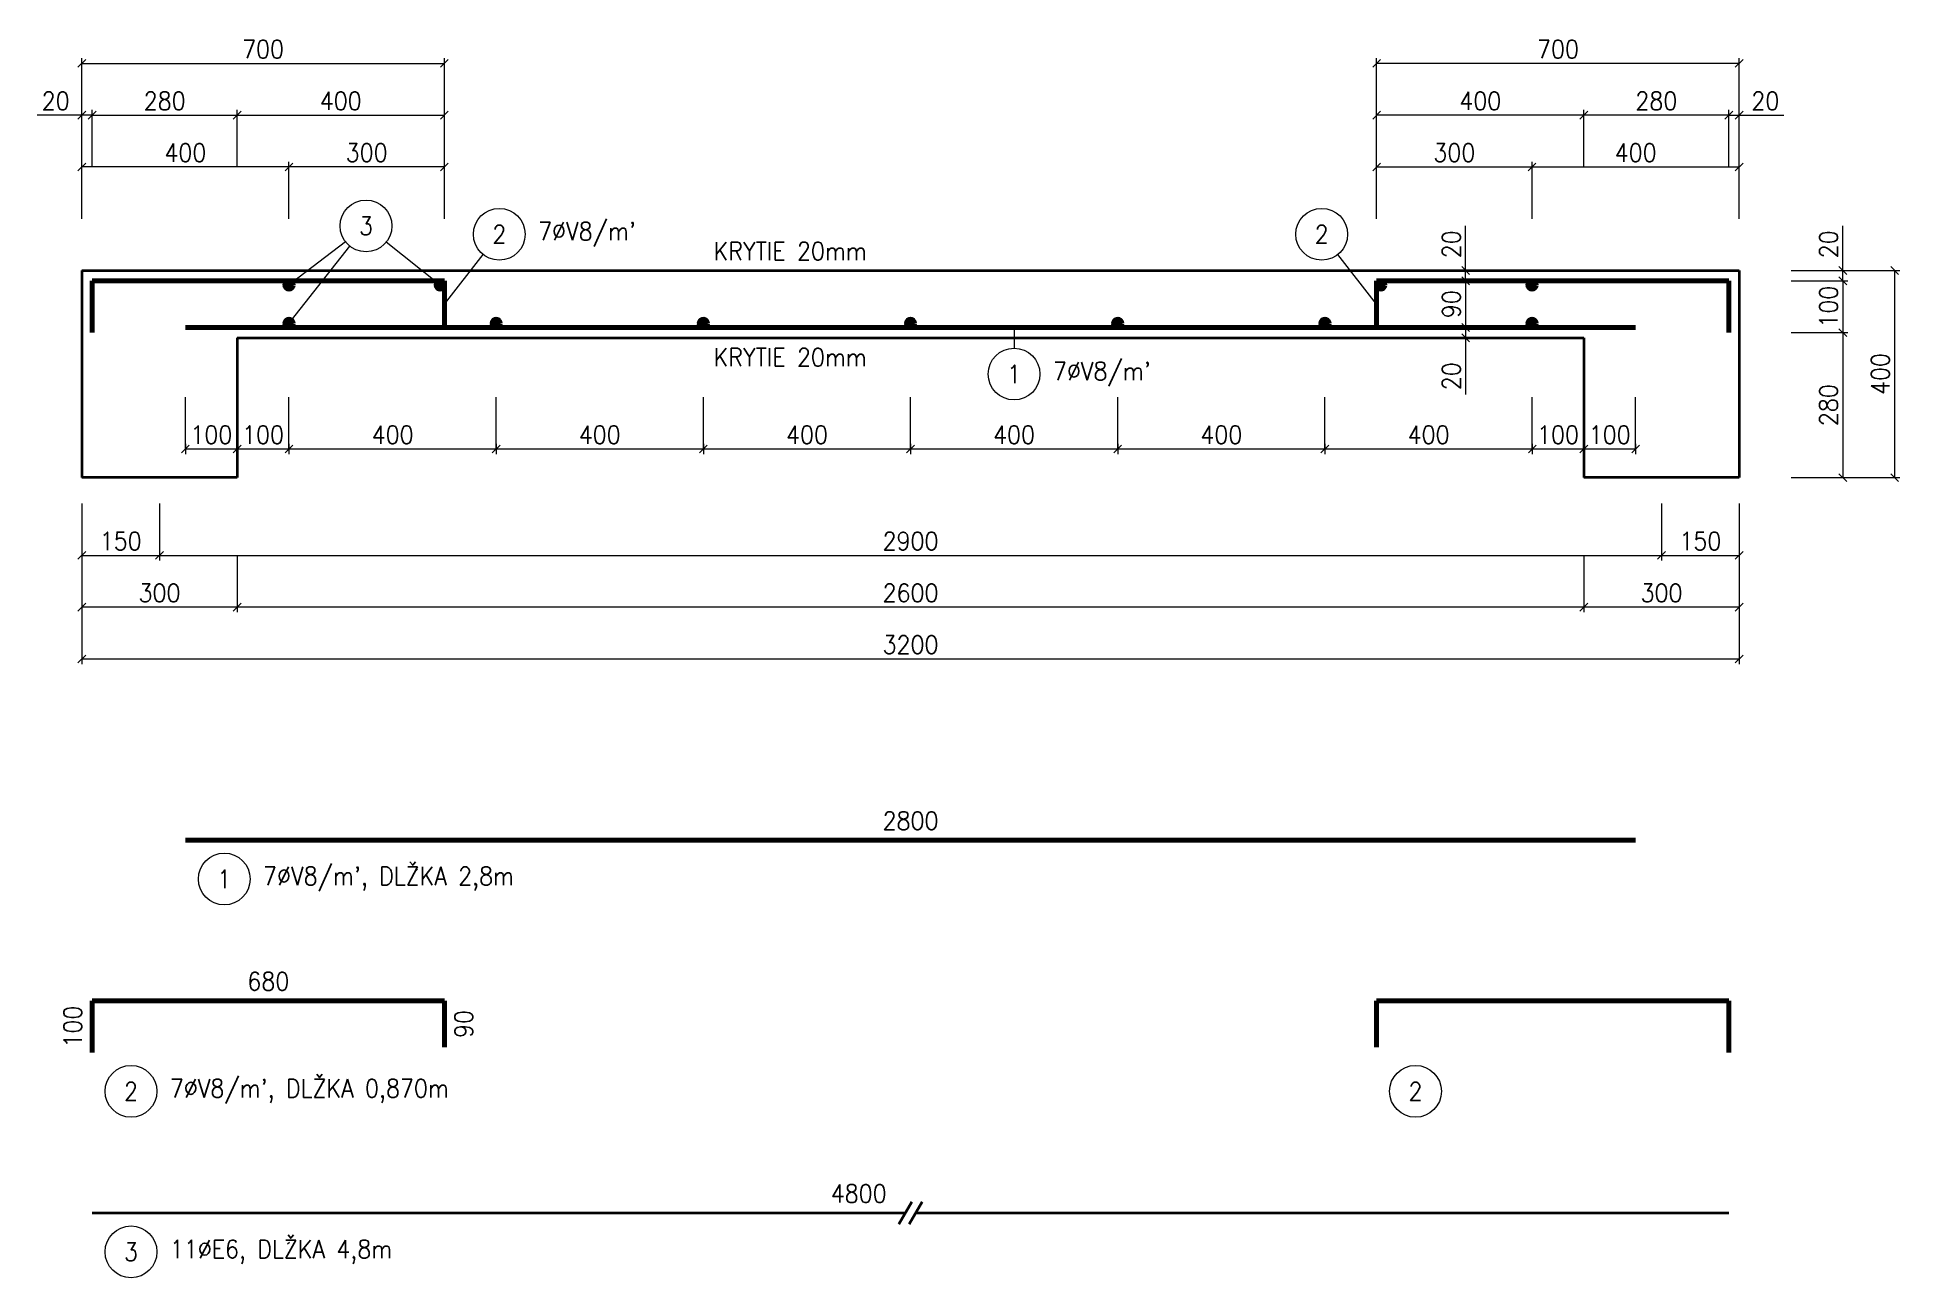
# Model space of a CAD drawing. Header units: millimetres. Extents: x 20697 to 28304, y 35408 to 37804.
# Drawn here: x 24708 to 28304, y 35408 to 37804 of the extents above.
import ezdxf

# ---------------------------------------------------------------- set-up
doc = ezdxf.new("R2010")
doc.units = ezdxf.units.MM
doc.header["$MEASUREMENT"] = 0
for name, color, linetype, lineweight in [('0.18', 51, 'Continuous', 18), ('0.25', 7, 'Continuous', 25), ('0.35', 6, 'Continuous', 35), ('0.7', 30, 'Continuous', 70)]:
    doc.layers.add(name, color=color, linetype=linetype, lineweight=lineweight)
doc.styles.add('MyTextStyle', font='romans.shx', dxfattribs={"width": 0.9})
doc.dimstyles.new('Standard SK ext', dxfattribs={"dimtxt": 35, "dimasz": 15, "dimexe": 10, "dimexo": 0, "dimgap": 10, "dimtad": 1, "dimdec": 0, "dimrnd": 5, "dimzin": 0, "dimdsep": 46, "dimtxsty": 'MyTextStyle', "dimblk": 'OBLIQUE', "dimcen": 0, "dimclrd": 51, "dimclre": 51, "dimadec": 0, "dimazin": 0, "dimtfac": 1, "dimtdec": 0, "dimtofl": 0, "dimtmove": 0, "dimatfit": 2, "dimfxl": 100, "dimfxlon": 1, "dimtolj": 1, "dimtzin": 0, "dimlwd": 18, "dimlwe": 18, "dimarcsym": 0})
doc.dimstyles.new('Standard SK int', dxfattribs={"dimtxt": 35, "dimasz": 15, "dimexe": 10, "dimexo": 0, "dimgap": 10, "dimtad": 1, "dimdec": 0, "dimrnd": 5, "dimzin": 0, "dimdsep": 46, "dimtxsty": 'MyTextStyle', "dimblk": 'OBLIQUE', "dimcen": 0, "dimclrd": 51, "dimclre": 51, "dimadec": 0, "dimazin": 0, "dimtfac": 1, "dimtdec": 0, "dimtofl": 0, "dimtmove": 0, "dimatfit": 2, "dimfxl": 10, "dimfxlon": 1, "dimtolj": 1, "dimtzin": 0, "dimlwd": 18, "dimlwe": 18, "dimarcsym": 0})

msp = doc.modelspace()

# ---------------------------------------------------------------- texts
at = {"layer": '0.25', "char_height": 35, "style": 'MyTextStyle'}
for s, width, gutter_width, insert, attachment_point in [('{\\Fromans|c238;3}', 35, 500, (25342.4, 37439.4), 5), ('{\\Fromans|c238;2}', 35, 500, (25599.7, 37423.3), 5), ("{\\Fromans|c238;7}%%C{\\Fromans|c238;V8/m'}", 204.755, 175, (25674.7, 37423.3), 4), ('{\\Fromans|c238;2}', 35, 500, (27187.6, 37423.3), 5), ('{\\Fromans|c238;KRYTIE 20mm}', 334.735, 175, (26013.7, 37373.3), 7), ('{\\Fromans|c238;KRYTIE 20mm}', 334.735, 175, (26013.7, 37203.3), 1), ("{\\Fromans|c238;7}%%C{\\Fromans|c238;V8/m'}", 204.755, 175, (26668.7, 37153.3), 4), ('{\\Fromans|c238;1}', 35, 500, (26593.7, 37153.3), 5), ('{\\Fromans|c238;2800}', 754.552, 175, (26393.7, 36273.3), 8), ('{\\Fromans|c238;1}', 35, 500, (25068.7, 36178.3), 5), ("{\\Fromans|c238;7}%%C{\\Fromans|c238;V8/m', DLŽKA 2,8m}", 754.552, 175, (25143.7, 36178.3), 4), ('{\\Fromans|c238;680}', 84.163, 175, (25153.7, 35963.3), 8), ('{\\Fromans|c238;2}', 35, 500, (24888.7, 35768.3), 5), ("{\\Fromans|c238;7}%%C{\\Fromans|c238;V8/m', DLŽKA 0,870m}", 754.552, 175, (24963.7, 35768.3), 4), ('{\\Fromans|c238;2}', 35, 500, (27368.7, 35768.3), 5), ('{\\Fromans|c238;4800}', 754.552, 175, (26293.7, 35553.3), 8), ('{\\Fromans|c238;3}', 35, 500, (24888.7, 35458.3), 5), ('{\\Fromans|c238;11}%%C{\\Fromans|c238;E6, DLŽKA 4,8m}', 754.552, 175, (24963.7, 35458.3), 4)]:
    msp.add_mtext_dynamic_manual_height_columns(s, width=width, gutter_width=gutter_width, heights=[0], dxfattribs=dict(at, insert=insert, attachment_point=attachment_point))
at = {"layer": '0.25', "char_height": 35, "rotation": 90, "style": 'MyTextStyle'}
for s, insert, attachment_point in [('{\\Fromans|c238;100}', (24793.7, 35893.3), 8), ('{\\Fromans|c238;90}', (25513.7, 35898.3), 2)]:
    msp.add_mtext_dynamic_manual_height_columns(s, width=96.68, gutter_width=175, heights=[0], dxfattribs=dict(at, insert=insert, attachment_point=attachment_point))

# ---------------------------------------------------------------- blocks, each defined once
blk = doc.blocks.new('_Oblique')
at = {"color": 0, "linetype": 'ByBlock', "lineweight": -2}
blk.add_line((-0.5, -0.5), (0.5, 0.5), dxfattribs=at)
blk = doc.blocks.new('*D1')
at = {"layer": '0.25', "color": 51, "linetype": 'Continuous', "lineweight": 18, "transparency": 16777216}
for p, q in [((24793.7, 36903.3), (24793.7, 36793.3)), ((24943.7, 36903.3), (24943.7, 36793.3)), ((24793.7, 36803.3), (24943.7, 36803.3))]:
    blk.add_line(p, q, dxfattribs=at)
at = {"layer": 'Defpoints', "color": 0, "transparency": 16777216}
for p in [(24793.7, 36953.3), (24943.7, 36953.3), (24943.7, 36803.3)]:
    blk.add_point(p, dxfattribs=at)
at = {"layer": '0.25', "color": 51, "lineweight": 18, "transparency": 16777216, "xscale": 15, "yscale": 15, "zscale": 15, "rotation": 180}
blk.add_blockref('_Oblique', (24793.7, 36803.3), dxfattribs=at)
at = {"layer": '0.25', "color": 51, "lineweight": 18, "transparency": 16777216, "xscale": 15, "yscale": 15, "zscale": 15}
blk.add_blockref('_Oblique', (24943.7, 36803.3), dxfattribs=at)
at = {"layer": '0.25', "color": 0, "transparency": 16777216, "insert": (24868.7, 36830.8), "char_height": 35, "attachment_point": 5, "style": 'MyTextStyle'}
blk.add_mtext('\\A1;150', dxfattribs=at)
blk = doc.blocks.new('*D2')
at = {"layer": '0.25', "color": 51, "linetype": 'Continuous', "lineweight": 18, "transparency": 16777216}
for p, q in [((24943.7, 36903.3), (24943.7, 36793.3)), ((27843.7, 36903.3), (27843.7, 36793.3)), ((24943.7, 36803.3), (27843.7, 36803.3))]:
    blk.add_line(p, q, dxfattribs=at)
at = {"layer": 'Defpoints', "color": 0, "transparency": 16777216}
for p in [(24943.7, 36953.3), (27843.7, 36953.3), (27843.7, 36803.3)]:
    blk.add_point(p, dxfattribs=at)
at = {"layer": '0.25', "color": 51, "lineweight": 18, "transparency": 16777216, "xscale": 15, "yscale": 15, "zscale": 15, "rotation": 180}
blk.add_blockref('_Oblique', (24943.7, 36803.3), dxfattribs=at)
at = {"layer": '0.25', "color": 51, "lineweight": 18, "transparency": 16777216, "xscale": 15, "yscale": 15, "zscale": 15}
blk.add_blockref('_Oblique', (27843.7, 36803.3), dxfattribs=at)
at = {"layer": '0.25', "color": 0, "transparency": 16777216, "insert": (26393.7, 36830.8), "char_height": 35, "attachment_point": 5, "style": 'MyTextStyle'}
blk.add_mtext('\\A1;2900', dxfattribs=at)
blk = doc.blocks.new('*D3')
at = {"layer": '0.25', "color": 51, "linetype": 'Continuous', "lineweight": 18, "transparency": 16777216}
for p, q in [((27843.7, 36903.3), (27843.7, 36793.3)), ((27993.7, 36903.3), (27993.7, 36793.3)), ((27843.7, 36803.3), (27993.7, 36803.3))]:
    blk.add_line(p, q, dxfattribs=at)
at = {"layer": 'Defpoints', "color": 0, "transparency": 16777216}
for p in [(27843.7, 36953.3), (27993.7, 36953.3), (27993.7, 36803.3)]:
    blk.add_point(p, dxfattribs=at)
at = {"layer": '0.25', "color": 51, "lineweight": 18, "transparency": 16777216, "xscale": 15, "yscale": 15, "zscale": 15, "rotation": 180}
blk.add_blockref('_Oblique', (27843.7, 36803.3), dxfattribs=at)
at = {"layer": '0.25', "color": 51, "lineweight": 18, "transparency": 16777216, "xscale": 15, "yscale": 15, "zscale": 15}
blk.add_blockref('_Oblique', (27993.7, 36803.3), dxfattribs=at)
at = {"layer": '0.25', "color": 0, "transparency": 16777216, "insert": (27918.7, 36830.8), "char_height": 35, "attachment_point": 5, "style": 'MyTextStyle'}
blk.add_mtext('\\A1;150', dxfattribs=at)
blk = doc.blocks.new('*D4')
at = {"layer": '0.25', "color": 51, "linetype": 'Continuous', "lineweight": 18, "transparency": 16777216}
for p, q in [((27693.7, 36803.3), (27693.7, 36693.3)), ((27993.7, 36803.3), (27993.7, 36693.3)), ((27993.7, 36703.3), (27693.7, 36703.3))]:
    blk.add_line(p, q, dxfattribs=at)
at = {"layer": 'Defpoints', "color": 0, "transparency": 16777216}
for p in [(27693.7, 36953.3), (27993.7, 36953.3), (27693.7, 36703.3)]:
    blk.add_point(p, dxfattribs=at)
at = {"layer": '0.25', "color": 51, "lineweight": 18, "transparency": 16777216, "xscale": 15, "yscale": 15, "zscale": 15, "rotation": 180}
blk.add_blockref('_Oblique', (27693.7, 36703.3), dxfattribs=at)
at = {"layer": '0.25', "color": 51, "lineweight": 18, "transparency": 16777216, "xscale": 15, "yscale": 15, "zscale": 15}
blk.add_blockref('_Oblique', (27993.7, 36703.3), dxfattribs=at)
at = {"layer": '0.25', "color": 0, "transparency": 16777216, "insert": (27843.7, 36730.8), "char_height": 35, "attachment_point": 5, "style": 'MyTextStyle'}
blk.add_mtext('\\A1;300', dxfattribs=at)
blk = doc.blocks.new('*D5')
at = {"layer": '0.25', "color": 51, "linetype": 'Continuous', "lineweight": 18, "transparency": 16777216}
for p, q in [((25093.7, 36803.3), (25093.7, 36693.3)), ((27693.7, 36803.3), (27693.7, 36693.3)), ((27693.7, 36703.3), (25093.7, 36703.3))]:
    blk.add_line(p, q, dxfattribs=at)
at = {"layer": 'Defpoints', "color": 0, "transparency": 16777216}
for p in [(25093.7, 36953.3), (27693.7, 36953.3), (25093.7, 36703.3)]:
    blk.add_point(p, dxfattribs=at)
at = {"layer": '0.25', "color": 51, "lineweight": 18, "transparency": 16777216, "xscale": 15, "yscale": 15, "zscale": 15, "rotation": 180}
blk.add_blockref('_Oblique', (25093.7, 36703.3), dxfattribs=at)
at = {"layer": '0.25', "color": 51, "lineweight": 18, "transparency": 16777216, "xscale": 15, "yscale": 15, "zscale": 15}
blk.add_blockref('_Oblique', (27693.7, 36703.3), dxfattribs=at)
at = {"layer": '0.25', "color": 0, "transparency": 16777216, "insert": (26393.7, 36730.8), "char_height": 35, "attachment_point": 5, "style": 'MyTextStyle'}
blk.add_mtext('\\A1;2600', dxfattribs=at)
blk = doc.blocks.new('*D6')
at = {"layer": '0.25', "color": 51, "linetype": 'Continuous', "lineweight": 18, "transparency": 16777216}
for p, q in [((24793.7, 36803.3), (24793.7, 36693.3)), ((25093.7, 36803.3), (25093.7, 36693.3)), ((25093.7, 36703.3), (24793.7, 36703.3))]:
    blk.add_line(p, q, dxfattribs=at)
at = {"layer": 'Defpoints', "color": 0, "transparency": 16777216}
for p in [(24793.7, 36953.3), (25093.7, 36953.3), (24793.7, 36703.3)]:
    blk.add_point(p, dxfattribs=at)
at = {"layer": '0.25', "color": 51, "lineweight": 18, "transparency": 16777216, "xscale": 15, "yscale": 15, "zscale": 15, "rotation": 180}
blk.add_blockref('_Oblique', (24793.7, 36703.3), dxfattribs=at)
at = {"layer": '0.25', "color": 51, "lineweight": 18, "transparency": 16777216, "xscale": 15, "yscale": 15, "zscale": 15}
blk.add_blockref('_Oblique', (25093.7, 36703.3), dxfattribs=at)
at = {"layer": '0.25', "color": 0, "transparency": 16777216, "insert": (24943.7, 36730.8), "char_height": 35, "attachment_point": 5, "style": 'MyTextStyle'}
blk.add_mtext('\\A1;300', dxfattribs=at)
blk = doc.blocks.new('*D7')
at = {"layer": '0.25', "color": 51, "linetype": 'Continuous', "lineweight": 18, "transparency": 16777216}
for p, q in [((24793.7, 36703.3), (24793.7, 36593.3)), ((27993.7, 36703.3), (27993.7, 36593.3)), ((24793.7, 36603.3), (27993.7, 36603.3))]:
    blk.add_line(p, q, dxfattribs=at)
at = {"layer": 'Defpoints', "color": 0, "transparency": 16777216}
for p in [(24793.7, 36953.3), (27993.7, 36953.3), (27993.7, 36603.3)]:
    blk.add_point(p, dxfattribs=at)
at = {"layer": '0.25', "color": 51, "lineweight": 18, "transparency": 16777216, "xscale": 15, "yscale": 15, "zscale": 15, "rotation": 180}
blk.add_blockref('_Oblique', (24793.7, 36603.3), dxfattribs=at)
at = {"layer": '0.25', "color": 51, "lineweight": 18, "transparency": 16777216, "xscale": 15, "yscale": 15, "zscale": 15}
blk.add_blockref('_Oblique', (27993.7, 36603.3), dxfattribs=at)
at = {"layer": '0.25', "color": 0, "transparency": 16777216, "insert": (26393.7, 36630.8), "char_height": 35, "attachment_point": 5, "style": 'MyTextStyle'}
blk.add_mtext('\\A1;3200', dxfattribs=at)
blk = doc.blocks.new('*D8')
at = {"layer": '0.25', "color": 51, "linetype": 'Continuous', "lineweight": 18, "transparency": 16777216}
for p, q in [((24993.7, 37018.7), (24993.7, 36998.7)), ((24993.7, 37008.7), (25093.7, 37008.7)), ((25093.7, 37018.7), (25093.7, 36998.7))]:
    blk.add_line(p, q, dxfattribs=at)
at = {"layer": 'Defpoints', "color": 0, "transparency": 16777216}
for p in [(24993.7, 37243.3), (25093.7, 37243.3), (25093.7, 37008.7)]:
    blk.add_point(p, dxfattribs=at)
at = {"layer": '0.25', "color": 51, "lineweight": 18, "transparency": 16777216, "xscale": 15, "yscale": 15, "zscale": 15, "rotation": 180}
blk.add_blockref('_Oblique', (24993.7, 37008.7), dxfattribs=at)
at = {"layer": '0.25', "color": 51, "lineweight": 18, "transparency": 16777216, "xscale": 15, "yscale": 15, "zscale": 15}
blk.add_blockref('_Oblique', (25093.7, 37008.7), dxfattribs=at)
at = {"layer": '0.25', "color": 0, "transparency": 16777216, "insert": (25043.7, 37036.2), "char_height": 35, "attachment_point": 5, "style": 'MyTextStyle'}
blk.add_mtext('\\A1;100', dxfattribs=at)
blk = doc.blocks.new('*D9')
at = {"layer": '0.25', "color": 51, "linetype": 'Continuous', "lineweight": 18, "transparency": 16777216}
for p, q in [((27693.7, 37018.7), (27693.7, 36998.7)), ((27693.7, 37008.7), (27793.7, 37008.7)), ((27793.7, 37018.7), (27793.7, 36998.7))]:
    blk.add_line(p, q, dxfattribs=at)
at = {"layer": 'Defpoints', "color": 0, "transparency": 16777216}
for p in [(27693.7, 37223.3), (27793.7, 37243.3), (27793.7, 37008.7)]:
    blk.add_point(p, dxfattribs=at)
at = {"layer": '0.25', "color": 51, "lineweight": 18, "transparency": 16777216, "xscale": 15, "yscale": 15, "zscale": 15, "rotation": 180}
blk.add_blockref('_Oblique', (27693.7, 37008.7), dxfattribs=at)
at = {"layer": '0.25', "color": 51, "lineweight": 18, "transparency": 16777216, "xscale": 15, "yscale": 15, "zscale": 15}
blk.add_blockref('_Oblique', (27793.7, 37008.7), dxfattribs=at)
at = {"layer": '0.25', "color": 0, "transparency": 16777216, "insert": (27743.7, 37036.2), "char_height": 35, "attachment_point": 5, "style": 'MyTextStyle'}
blk.add_mtext('\\A1;100', dxfattribs=at)
blk = doc.blocks.new('*D10')
at = {"layer": '0.25', "color": 51, "linetype": 'Continuous', "lineweight": 18, "transparency": 16777216}
for p, q in [((24793.7, 37653.3), (24707.7, 37653.3)), ((24793.7, 37553.3), (24793.7, 37663.3)), ((24813.7, 37653.3), (24793.7, 37653.3)), ((24813.7, 37553.3), (24813.7, 37663.3))]:
    blk.add_line(p, q, dxfattribs=at)
at = {"layer": 'Defpoints', "color": 0, "transparency": 16777216}
for p in [(24813.7, 37653.3), (24793.7, 37353.3), (24813.7, 37333.3)]:
    blk.add_point(p, dxfattribs=at)
at = {"layer": '0.25', "color": 51, "lineweight": 18, "transparency": 16777216, "xscale": 15, "yscale": 15, "zscale": 15, "rotation": 180}
blk.add_blockref('_Oblique', (24793.7, 37653.3), dxfattribs=at)
at = {"layer": '0.25', "color": 51, "lineweight": 18, "transparency": 16777216, "xscale": 15, "yscale": 15, "zscale": 15}
blk.add_blockref('_Oblique', (24813.7, 37653.3), dxfattribs=at)
at = {"layer": '0.25', "color": 0, "transparency": 16777216, "insert": (24743.2, 37680.8), "char_height": 35, "attachment_point": 5, "style": 'MyTextStyle'}
blk.add_mtext('\\A1;20', dxfattribs=at)
blk = doc.blocks.new('*D11')
at = {"layer": '0.25', "color": 51, "linetype": 'Continuous', "lineweight": 18, "transparency": 16777216}
for p, q in [((24813.7, 37553.3), (24813.7, 37663.3)), ((24813.7, 37653.3), (25093.7, 37653.3)), ((25093.7, 37553.3), (25093.7, 37663.3))]:
    blk.add_line(p, q, dxfattribs=at)
at = {"layer": 'Defpoints', "color": 0, "transparency": 16777216}
for p in [(25093.7, 37653.3), (24813.7, 37353.3), (25093.7, 37223.3)]:
    blk.add_point(p, dxfattribs=at)
at = {"layer": '0.25', "color": 51, "lineweight": 18, "transparency": 16777216, "xscale": 15, "yscale": 15, "zscale": 15, "rotation": 180}
blk.add_blockref('_Oblique', (24813.7, 37653.3), dxfattribs=at)
at = {"layer": '0.25', "color": 51, "lineweight": 18, "transparency": 16777216, "xscale": 15, "yscale": 15, "zscale": 15}
blk.add_blockref('_Oblique', (25093.7, 37653.3), dxfattribs=at)
at = {"layer": '0.25', "color": 0, "transparency": 16777216, "insert": (24953.7, 37680.8), "char_height": 35, "attachment_point": 5, "style": 'MyTextStyle'}
blk.add_mtext('\\A1;280', dxfattribs=at)
blk = doc.blocks.new('*D12')
at = {"layer": '0.25', "color": 51, "linetype": 'Continuous', "lineweight": 18, "transparency": 16777216}
for p, q in [((25093.7, 37553.3), (25093.7, 37663.3)), ((25093.7, 37653.3), (25493.7, 37653.3)), ((25493.7, 37553.3), (25493.7, 37663.3))]:
    blk.add_line(p, q, dxfattribs=at)
at = {"layer": 'Defpoints', "color": 0, "transparency": 16777216}
for p in [(25493.7, 37653.3), (25493.7, 37333.3), (25093.7, 37223.3)]:
    blk.add_point(p, dxfattribs=at)
at = {"layer": '0.25', "color": 51, "lineweight": 18, "transparency": 16777216, "xscale": 15, "yscale": 15, "zscale": 15, "rotation": 180}
blk.add_blockref('_Oblique', (25093.7, 37653.3), dxfattribs=at)
at = {"layer": '0.25', "color": 51, "lineweight": 18, "transparency": 16777216, "xscale": 15, "yscale": 15, "zscale": 15}
blk.add_blockref('_Oblique', (25493.7, 37653.3), dxfattribs=at)
at = {"layer": '0.25', "color": 0, "transparency": 16777216, "insert": (25293.7, 37680.8), "char_height": 35, "attachment_point": 5, "style": 'MyTextStyle'}
blk.add_mtext('\\A1;400', dxfattribs=at)
blk = doc.blocks.new('*D13')
at = {"layer": '0.25', "color": 51, "linetype": 'Continuous', "lineweight": 18, "transparency": 16777216}
for p, q in [((27973.7, 37553.3), (27973.7, 37663.3)), ((27973.7, 37653.3), (27993.7, 37653.3)), ((27993.7, 37553.3), (27993.7, 37663.3)), ((27993.7, 37653.3), (28079.7, 37653.3))]:
    blk.add_line(p, q, dxfattribs=at)
at = {"layer": 'Defpoints', "color": 0, "transparency": 16777216}
for p in [(27973.7, 37653.3), (27973.7, 37353.3), (27993.7, 37353.3)]:
    blk.add_point(p, dxfattribs=at)
at = {"layer": '0.25', "color": 51, "lineweight": 18, "transparency": 16777216, "xscale": 15, "yscale": 15, "zscale": 15, "rotation": 180}
blk.add_blockref('_Oblique', (27973.7, 37653.3), dxfattribs=at)
at = {"layer": '0.25', "color": 51, "lineweight": 18, "transparency": 16777216, "xscale": 15, "yscale": 15, "zscale": 15}
blk.add_blockref('_Oblique', (27993.7, 37653.3), dxfattribs=at)
at = {"layer": '0.25', "color": 0, "transparency": 16777216, "insert": (28044.2, 37680.8), "char_height": 35, "attachment_point": 5, "style": 'MyTextStyle'}
blk.add_mtext('\\A1;20', dxfattribs=at)
blk = doc.blocks.new('*D14')
at = {"layer": '0.25', "color": 51, "linetype": 'Continuous', "lineweight": 18, "transparency": 16777216}
for p, q in [((27693.7, 37553.3), (27693.7, 37663.3)), ((27973.7, 37653.3), (27693.7, 37653.3)), ((27973.7, 37553.3), (27973.7, 37663.3))]:
    blk.add_line(p, q, dxfattribs=at)
at = {"layer": 'Defpoints', "color": 0, "transparency": 16777216}
for p in [(27693.7, 37653.3), (27973.7, 37353.3), (27693.7, 37223.3)]:
    blk.add_point(p, dxfattribs=at)
at = {"layer": '0.25', "color": 51, "lineweight": 18, "transparency": 16777216, "xscale": 15, "yscale": 15, "zscale": 15, "rotation": 180}
blk.add_blockref('_Oblique', (27693.7, 37653.3), dxfattribs=at)
at = {"layer": '0.25', "color": 51, "lineweight": 18, "transparency": 16777216, "xscale": 15, "yscale": 15, "zscale": 15}
blk.add_blockref('_Oblique', (27973.7, 37653.3), dxfattribs=at)
at = {"layer": '0.25', "color": 0, "transparency": 16777216, "insert": (27833.7, 37680.8), "char_height": 35, "attachment_point": 5, "style": 'MyTextStyle'}
blk.add_mtext('\\A1;280', dxfattribs=at)
blk = doc.blocks.new('*D15')
at = {"layer": '0.25', "color": 51, "linetype": 'Continuous', "lineweight": 18, "transparency": 16777216}
for p, q in [((27293.7, 37553.3), (27293.7, 37663.3)), ((27693.7, 37653.3), (27293.7, 37653.3)), ((27693.7, 37553.3), (27693.7, 37663.3))]:
    blk.add_line(p, q, dxfattribs=at)
at = {"layer": 'Defpoints', "color": 0, "transparency": 16777216}
for p in [(27293.7, 37653.3), (27293.7, 37333.3), (27693.7, 37223.3)]:
    blk.add_point(p, dxfattribs=at)
at = {"layer": '0.25', "color": 51, "lineweight": 18, "transparency": 16777216, "xscale": 15, "yscale": 15, "zscale": 15, "rotation": 180}
blk.add_blockref('_Oblique', (27293.7, 37653.3), dxfattribs=at)
at = {"layer": '0.25', "color": 51, "lineweight": 18, "transparency": 16777216, "xscale": 15, "yscale": 15, "zscale": 15}
blk.add_blockref('_Oblique', (27693.7, 37653.3), dxfattribs=at)
at = {"layer": '0.25', "color": 0, "transparency": 16777216, "insert": (27493.7, 37680.8), "char_height": 35, "attachment_point": 5, "style": 'MyTextStyle'}
blk.add_mtext('\\A1;400', dxfattribs=at)
blk = doc.blocks.new('*D16')
at = {"layer": '0.25', "color": 51, "linetype": 'Continuous', "lineweight": 18, "transparency": 16777216}
for p, q in [((24793.7, 37653.3), (24793.7, 37763.3)), ((25493.7, 37653.3), (25493.7, 37763.3)), ((24793.7, 37753.3), (25493.7, 37753.3))]:
    blk.add_line(p, q, dxfattribs=at)
at = {"layer": 'Defpoints', "color": 0, "transparency": 16777216}
for p in [(25493.7, 37753.3), (24793.7, 37353.3), (25493.7, 37353.3)]:
    blk.add_point(p, dxfattribs=at)
at = {"layer": '0.25', "color": 51, "lineweight": 18, "transparency": 16777216, "xscale": 15, "yscale": 15, "zscale": 15, "rotation": 180}
blk.add_blockref('_Oblique', (24793.7, 37753.3), dxfattribs=at)
at = {"layer": '0.25', "color": 51, "lineweight": 18, "transparency": 16777216, "xscale": 15, "yscale": 15, "zscale": 15}
blk.add_blockref('_Oblique', (25493.7, 37753.3), dxfattribs=at)
at = {"layer": '0.25', "color": 0, "transparency": 16777216, "insert": (25143.7, 37780.8), "char_height": 35, "attachment_point": 5, "style": 'MyTextStyle'}
blk.add_mtext('\\A1;700', dxfattribs=at)
blk = doc.blocks.new('*D17')
at = {"layer": '0.25', "color": 51, "linetype": 'Continuous', "lineweight": 18, "transparency": 16777216}
for p, q in [((27293.7, 37653.3), (27293.7, 37763.3)), ((27993.7, 37653.3), (27993.7, 37763.3)), ((27993.7, 37753.3), (27293.7, 37753.3))]:
    blk.add_line(p, q, dxfattribs=at)
at = {"layer": 'Defpoints', "color": 0, "transparency": 16777216}
for p in [(27293.7, 37753.3), (27293.7, 37353.3), (27993.7, 37353.3)]:
    blk.add_point(p, dxfattribs=at)
at = {"layer": '0.25', "color": 51, "lineweight": 18, "transparency": 16777216, "xscale": 15, "yscale": 15, "zscale": 15, "rotation": 180}
blk.add_blockref('_Oblique', (27293.7, 37753.3), dxfattribs=at)
at = {"layer": '0.25', "color": 51, "lineweight": 18, "transparency": 16777216, "xscale": 15, "yscale": 15, "zscale": 15}
blk.add_blockref('_Oblique', (27993.7, 37753.3), dxfattribs=at)
at = {"layer": '0.25', "color": 0, "transparency": 16777216, "insert": (27643.7, 37780.8), "char_height": 35, "attachment_point": 5, "style": 'MyTextStyle'}
blk.add_mtext('\\A1;700', dxfattribs=at)
blk = doc.blocks.new('*D20')
at = {"layer": '0.25', "color": 51, "linetype": 'Continuous', "lineweight": 18, "transparency": 16777216}
for p, q in [((27475.5, 37243.3), (27455.5, 37243.3)), ((27475.5, 37223.3), (27455.5, 37223.3)), ((27465.5, 37243.3), (27465.5, 37223.3)), ((27465.5, 37223.3), (27465.5, 37113.7))]:
    blk.add_line(p, q, dxfattribs=at)
at = {"layer": 'Defpoints', "color": 0, "transparency": 16777216}
for p in [(27465.5, 37243.3), (27693.7, 37243.3), (27693.7, 37223.3)]:
    blk.add_point(p, dxfattribs=at)
at = {"layer": '0.25', "color": 51, "lineweight": 18, "transparency": 16777216, "xscale": 15, "yscale": 15, "zscale": 15}
for p, rotation in [((27465.5, 37243.3), 90), ((27465.5, 37223.3), 270)]:
    blk.add_blockref('_Oblique', p, dxfattribs=dict(at, rotation=rotation))
at = {"layer": '0.25', "color": 0, "transparency": 16777216, "insert": (27438, 37149.2), "char_height": 35, "attachment_point": 5, "rotation": 90, "style": 'MyTextStyle'}
blk.add_mtext('\\A1;20', dxfattribs=at)
blk = doc.blocks.new('*D21')
at = {"layer": '0.25', "color": 51, "linetype": 'Continuous', "lineweight": 18, "transparency": 16777216}
for p, q in [((27455.5, 37333.3), (27475.5, 37333.3)), ((27465.5, 37333.3), (27465.5, 37243.3)), ((27455.5, 37243.3), (27475.5, 37243.3))]:
    blk.add_line(p, q, dxfattribs=at)
at = {"layer": 'Defpoints', "color": 0, "transparency": 16777216}
for p in [(27293.7, 37333.3), (27293.7, 37243.3), (27465.5, 37243.3)]:
    blk.add_point(p, dxfattribs=at)
at = {"layer": '0.25', "color": 51, "lineweight": 18, "transparency": 16777216, "xscale": 15, "yscale": 15, "zscale": 15}
for p, rotation in [((27465.5, 37333.3), 90), ((27465.5, 37243.3), 270)]:
    blk.add_blockref('_Oblique', p, dxfattribs=dict(at, rotation=rotation))
at = {"layer": '0.25', "color": 0, "transparency": 16777216, "insert": (27438, 37288.3), "char_height": 35, "attachment_point": 5, "rotation": 90, "style": 'MyTextStyle'}
blk.add_mtext('\\A1;90', dxfattribs=at)
blk = doc.blocks.new('*D22')
at = {"layer": '0.25', "color": 51, "linetype": 'Continuous', "lineweight": 18, "transparency": 16777216}
for p, q in [((27465.5, 37353.3), (27465.5, 37439.3)), ((27455.5, 37353.3), (27475.5, 37353.3)), ((27455.5, 37333.3), (27475.5, 37333.3)), ((27465.5, 37333.3), (27465.5, 37353.3))]:
    blk.add_line(p, q, dxfattribs=at)
at = {"layer": 'Defpoints', "color": 0, "transparency": 16777216}
for p in [(27293.7, 37353.3), (27293.7, 37333.3), (27465.5, 37333.3)]:
    blk.add_point(p, dxfattribs=at)
at = {"layer": '0.25', "color": 51, "lineweight": 18, "transparency": 16777216, "xscale": 15, "yscale": 15, "zscale": 15}
for p, rotation in [((27465.5, 37353.3), 90), ((27465.5, 37333.3), 270)]:
    blk.add_blockref('_Oblique', p, dxfattribs=dict(at, rotation=rotation))
at = {"layer": '0.25', "color": 0, "transparency": 16777216, "insert": (27438, 37403.8), "char_height": 35, "attachment_point": 5, "rotation": 90, "style": 'MyTextStyle'}
blk.add_mtext('\\A1;20', dxfattribs=at)
blk = doc.blocks.new('*D23')
at = {"layer": '0.25', "color": 51, "linetype": 'Continuous', "lineweight": 18, "transparency": 16777216}
for p, q in [((25093.7, 37018.7), (25093.7, 36998.7)), ((25093.7, 37008.7), (25193.7, 37008.7)), ((25193.7, 37018.7), (25193.7, 36998.7))]:
    blk.add_line(p, q, dxfattribs=at)
at = {"layer": 'Defpoints', "color": 0, "transparency": 16777216}
for p in [(25093.7, 37243.3), (25193.7, 37243.3), (25193.7, 37008.7)]:
    blk.add_point(p, dxfattribs=at)
at = {"layer": '0.25', "color": 51, "lineweight": 18, "transparency": 16777216, "xscale": 15, "yscale": 15, "zscale": 15, "rotation": 180}
blk.add_blockref('_Oblique', (25093.7, 37008.7), dxfattribs=at)
at = {"layer": '0.25', "color": 51, "lineweight": 18, "transparency": 16777216, "xscale": 15, "yscale": 15, "zscale": 15}
blk.add_blockref('_Oblique', (25193.7, 37008.7), dxfattribs=at)
at = {"layer": '0.25', "color": 0, "transparency": 16777216, "insert": (25143.7, 37036.2), "char_height": 35, "attachment_point": 5, "style": 'MyTextStyle'}
blk.add_mtext('\\A1;100', dxfattribs=at)
blk = doc.blocks.new('*D24')
at = {"layer": '0.25', "color": 51, "linetype": 'Continuous', "lineweight": 18, "transparency": 16777216}
for p, q in [((25193.7, 37018.7), (25193.7, 36998.7)), ((25193.7, 37008.7), (25593.7, 37008.7)), ((25593.7, 37018.7), (25593.7, 36998.7))]:
    blk.add_line(p, q, dxfattribs=at)
at = {"layer": 'Defpoints', "color": 0, "transparency": 16777216}
for p in [(25193.7, 37243.3), (25593.7, 37243.3), (25593.7, 37008.7)]:
    blk.add_point(p, dxfattribs=at)
at = {"layer": '0.25', "color": 51, "lineweight": 18, "transparency": 16777216, "xscale": 15, "yscale": 15, "zscale": 15, "rotation": 180}
blk.add_blockref('_Oblique', (25193.7, 37008.7), dxfattribs=at)
at = {"layer": '0.25', "color": 51, "lineweight": 18, "transparency": 16777216, "xscale": 15, "yscale": 15, "zscale": 15}
blk.add_blockref('_Oblique', (25593.7, 37008.7), dxfattribs=at)
at = {"layer": '0.25', "color": 0, "transparency": 16777216, "insert": (25393.7, 37036.2), "char_height": 35, "attachment_point": 5, "style": 'MyTextStyle'}
blk.add_mtext('\\A1;400', dxfattribs=at)
blk = doc.blocks.new('*D25')
at = {"layer": '0.25', "color": 51, "linetype": 'Continuous', "lineweight": 18, "transparency": 16777216}
for p, q in [((25593.7, 37018.7), (25593.7, 36998.7)), ((25593.7, 37008.7), (25993.7, 37008.7)), ((25993.7, 37018.7), (25993.7, 36998.7))]:
    blk.add_line(p, q, dxfattribs=at)
at = {"layer": 'Defpoints', "color": 0, "transparency": 16777216}
for p in [(25593.7, 37243.3), (25993.7, 37243.3), (25993.7, 37008.7)]:
    blk.add_point(p, dxfattribs=at)
at = {"layer": '0.25', "color": 51, "lineweight": 18, "transparency": 16777216, "xscale": 15, "yscale": 15, "zscale": 15, "rotation": 180}
blk.add_blockref('_Oblique', (25593.7, 37008.7), dxfattribs=at)
at = {"layer": '0.25', "color": 51, "lineweight": 18, "transparency": 16777216, "xscale": 15, "yscale": 15, "zscale": 15}
blk.add_blockref('_Oblique', (25993.7, 37008.7), dxfattribs=at)
at = {"layer": '0.25', "color": 0, "transparency": 16777216, "insert": (25793.7, 37036.2), "char_height": 35, "attachment_point": 5, "style": 'MyTextStyle'}
blk.add_mtext('\\A1;400', dxfattribs=at)
blk = doc.blocks.new('*D26')
at = {"layer": '0.25', "color": 51, "linetype": 'Continuous', "lineweight": 18, "transparency": 16777216}
for p, q in [((25993.7, 37018.7), (25993.7, 36998.7)), ((25993.7, 37008.7), (26393.7, 37008.7)), ((26393.7, 37018.7), (26393.7, 36998.7))]:
    blk.add_line(p, q, dxfattribs=at)
at = {"layer": 'Defpoints', "color": 0, "transparency": 16777216}
for p in [(25993.7, 37243.3), (26393.7, 37243.3), (26393.7, 37008.7)]:
    blk.add_point(p, dxfattribs=at)
at = {"layer": '0.25', "color": 51, "lineweight": 18, "transparency": 16777216, "xscale": 15, "yscale": 15, "zscale": 15, "rotation": 180}
blk.add_blockref('_Oblique', (25993.7, 37008.7), dxfattribs=at)
at = {"layer": '0.25', "color": 51, "lineweight": 18, "transparency": 16777216, "xscale": 15, "yscale": 15, "zscale": 15}
blk.add_blockref('_Oblique', (26393.7, 37008.7), dxfattribs=at)
at = {"layer": '0.25', "color": 0, "transparency": 16777216, "insert": (26193.7, 37036.2), "char_height": 35, "attachment_point": 5, "style": 'MyTextStyle'}
blk.add_mtext('\\A1;400', dxfattribs=at)
blk = doc.blocks.new('*D27')
at = {"layer": '0.25', "color": 51, "linetype": 'Continuous', "lineweight": 18, "transparency": 16777216}
for p, q in [((26393.7, 37018.7), (26393.7, 36998.7)), ((26393.7, 37008.7), (26793.7, 37008.7)), ((26793.7, 37018.7), (26793.7, 36998.7))]:
    blk.add_line(p, q, dxfattribs=at)
at = {"layer": 'Defpoints', "color": 0, "transparency": 16777216}
for p in [(26393.7, 37243.3), (26793.7, 37243.3), (26793.7, 37008.7)]:
    blk.add_point(p, dxfattribs=at)
at = {"layer": '0.25', "color": 51, "lineweight": 18, "transparency": 16777216, "xscale": 15, "yscale": 15, "zscale": 15, "rotation": 180}
blk.add_blockref('_Oblique', (26393.7, 37008.7), dxfattribs=at)
at = {"layer": '0.25', "color": 51, "lineweight": 18, "transparency": 16777216, "xscale": 15, "yscale": 15, "zscale": 15}
blk.add_blockref('_Oblique', (26793.7, 37008.7), dxfattribs=at)
at = {"layer": '0.25', "color": 0, "transparency": 16777216, "insert": (26593.7, 37036.2), "char_height": 35, "attachment_point": 5, "style": 'MyTextStyle'}
blk.add_mtext('\\A1;400', dxfattribs=at)
blk = doc.blocks.new('*D28')
at = {"layer": '0.25', "color": 51, "linetype": 'Continuous', "lineweight": 18, "transparency": 16777216}
for p, q in [((26793.7, 37018.7), (26793.7, 36998.7)), ((26793.7, 37008.7), (27193.7, 37008.7)), ((27193.7, 37018.7), (27193.7, 36998.7))]:
    blk.add_line(p, q, dxfattribs=at)
at = {"layer": 'Defpoints', "color": 0, "transparency": 16777216}
for p in [(26793.7, 37243.3), (27193.7, 37243.3), (27193.7, 37008.7)]:
    blk.add_point(p, dxfattribs=at)
at = {"layer": '0.25', "color": 51, "lineweight": 18, "transparency": 16777216, "xscale": 15, "yscale": 15, "zscale": 15, "rotation": 180}
blk.add_blockref('_Oblique', (26793.7, 37008.7), dxfattribs=at)
at = {"layer": '0.25', "color": 51, "lineweight": 18, "transparency": 16777216, "xscale": 15, "yscale": 15, "zscale": 15}
blk.add_blockref('_Oblique', (27193.7, 37008.7), dxfattribs=at)
at = {"layer": '0.25', "color": 0, "transparency": 16777216, "insert": (26993.7, 37036.2), "char_height": 35, "attachment_point": 5, "style": 'MyTextStyle'}
blk.add_mtext('\\A1;400', dxfattribs=at)
blk = doc.blocks.new('*D29')
at = {"layer": '0.25', "color": 51, "linetype": 'Continuous', "lineweight": 18, "transparency": 16777216}
for p, q in [((27193.7, 37018.7), (27193.7, 36998.7)), ((27193.7, 37008.7), (27594.1, 37008.7)), ((27594.1, 37018.7), (27594.1, 36998.7))]:
    blk.add_line(p, q, dxfattribs=at)
at = {"layer": 'Defpoints', "color": 0, "transparency": 16777216}
for p in [(27193.7, 37243.3), (27594.1, 37243.3), (27594.1, 37008.7)]:
    blk.add_point(p, dxfattribs=at)
at = {"layer": '0.25', "color": 51, "lineweight": 18, "transparency": 16777216, "xscale": 15, "yscale": 15, "zscale": 15, "rotation": 180}
blk.add_blockref('_Oblique', (27193.7, 37008.7), dxfattribs=at)
at = {"layer": '0.25', "color": 51, "lineweight": 18, "transparency": 16777216, "xscale": 15, "yscale": 15, "zscale": 15}
blk.add_blockref('_Oblique', (27594.1, 37008.7), dxfattribs=at)
at = {"layer": '0.25', "color": 0, "transparency": 16777216, "insert": (27393.9, 37036.2), "char_height": 35, "attachment_point": 5, "style": 'MyTextStyle'}
blk.add_mtext('\\A1;400', dxfattribs=at)
blk = doc.blocks.new('*D30')
at = {"layer": '0.25', "color": 51, "linetype": 'Continuous', "lineweight": 18, "transparency": 16777216}
for p, q in [((27594.1, 37018.7), (27594.1, 36998.7)), ((27594.1, 37008.7), (27693.7, 37008.7)), ((27693.7, 37018.7), (27693.7, 36998.7))]:
    blk.add_line(p, q, dxfattribs=at)
at = {"layer": 'Defpoints', "color": 0, "transparency": 16777216}
for p in [(27594.1, 37243.3), (27693.7, 37223.3), (27693.7, 37008.7)]:
    blk.add_point(p, dxfattribs=at)
at = {"layer": '0.25', "color": 51, "lineweight": 18, "transparency": 16777216, "xscale": 15, "yscale": 15, "zscale": 15, "rotation": 180}
blk.add_blockref('_Oblique', (27594.1, 37008.7), dxfattribs=at)
at = {"layer": '0.25', "color": 51, "lineweight": 18, "transparency": 16777216, "xscale": 15, "yscale": 15, "zscale": 15}
blk.add_blockref('_Oblique', (27693.7, 37008.7), dxfattribs=at)
at = {"layer": '0.25', "color": 0, "transparency": 16777216, "insert": (27643.9, 37036.2), "char_height": 35, "attachment_point": 5, "style": 'MyTextStyle'}
blk.add_mtext('\\A1;100', dxfattribs=at)
blk = doc.blocks.new('*D31')
at = {"layer": '0.25', "color": 51, "linetype": 'Continuous', "lineweight": 18, "transparency": 16777216}
for p, q in [((27293.7, 37453.3), (27293.7, 37563.3)), ((27293.7, 37553.3), (27593.7, 37553.3)), ((27593.7, 37453.3), (27593.7, 37563.3))]:
    blk.add_line(p, q, dxfattribs=at)
at = {"layer": 'Defpoints', "color": 0, "transparency": 16777216}
for p in [(27593.7, 37553.3), (27593.7, 37333.3), (27293.7, 37288.3)]:
    blk.add_point(p, dxfattribs=at)
at = {"layer": '0.25', "color": 51, "lineweight": 18, "transparency": 16777216, "xscale": 15, "yscale": 15, "zscale": 15, "rotation": 180}
blk.add_blockref('_Oblique', (27293.7, 37553.3), dxfattribs=at)
at = {"layer": '0.25', "color": 51, "lineweight": 18, "transparency": 16777216, "xscale": 15, "yscale": 15, "zscale": 15}
blk.add_blockref('_Oblique', (27593.7, 37553.3), dxfattribs=at)
at = {"layer": '0.25', "color": 0, "transparency": 16777216, "insert": (27443.7, 37580.8), "char_height": 35, "attachment_point": 5, "style": 'MyTextStyle'}
blk.add_mtext('\\A1;300', dxfattribs=at)
blk = doc.blocks.new('*D32')
at = {"layer": '0.25', "color": 51, "linetype": 'Continuous', "lineweight": 18, "transparency": 16777216}
for p, q in [((27593.7, 37453.3), (27593.7, 37563.3)), ((27593.7, 37553.3), (27993.7, 37553.3)), ((27993.7, 37453.3), (27993.7, 37563.3))]:
    blk.add_line(p, q, dxfattribs=at)
at = {"layer": 'Defpoints', "color": 0, "transparency": 16777216}
for p in [(27993.7, 37553.3), (27593.7, 37333.3), (27993.7, 37353.3)]:
    blk.add_point(p, dxfattribs=at)
at = {"layer": '0.25', "color": 51, "lineweight": 18, "transparency": 16777216, "xscale": 15, "yscale": 15, "zscale": 15, "rotation": 180}
blk.add_blockref('_Oblique', (27593.7, 37553.3), dxfattribs=at)
at = {"layer": '0.25', "color": 51, "lineweight": 18, "transparency": 16777216, "xscale": 15, "yscale": 15, "zscale": 15}
blk.add_blockref('_Oblique', (27993.7, 37553.3), dxfattribs=at)
at = {"layer": '0.25', "color": 0, "transparency": 16777216, "insert": (27793.7, 37580.8), "char_height": 35, "attachment_point": 5, "style": 'MyTextStyle'}
blk.add_mtext('\\A1;400', dxfattribs=at)
blk = doc.blocks.new('*D33')
at = {"layer": '0.25', "color": 51, "linetype": 'Continuous', "lineweight": 18, "transparency": 16777216}
for p, q in [((25193.7, 37453.3), (25193.7, 37563.3)), ((25493.7, 37553.3), (25193.7, 37553.3)), ((25493.7, 37453.3), (25493.7, 37563.3))]:
    blk.add_line(p, q, dxfattribs=at)
at = {"layer": 'Defpoints', "color": 0, "transparency": 16777216}
for p in [(25193.7, 37553.3), (25193.7, 37333.3), (25493.7, 37333.3)]:
    blk.add_point(p, dxfattribs=at)
at = {"layer": '0.25', "color": 51, "lineweight": 18, "transparency": 16777216, "xscale": 15, "yscale": 15, "zscale": 15, "rotation": 180}
blk.add_blockref('_Oblique', (25193.7, 37553.3), dxfattribs=at)
at = {"layer": '0.25', "color": 51, "lineweight": 18, "transparency": 16777216, "xscale": 15, "yscale": 15, "zscale": 15}
blk.add_blockref('_Oblique', (25493.7, 37553.3), dxfattribs=at)
at = {"layer": '0.25', "color": 0, "transparency": 16777216, "insert": (25343.7, 37580.8), "char_height": 35, "attachment_point": 5, "style": 'MyTextStyle'}
blk.add_mtext('\\A1;300', dxfattribs=at)
blk = doc.blocks.new('*D34')
at = {"layer": '0.25', "color": 51, "linetype": 'Continuous', "lineweight": 18, "transparency": 16777216}
for p, q in [((24793.7, 37453.3), (24793.7, 37563.3)), ((25193.7, 37553.3), (24793.7, 37553.3)), ((25193.7, 37453.3), (25193.7, 37563.3))]:
    blk.add_line(p, q, dxfattribs=at)
at = {"layer": 'Defpoints', "color": 0, "transparency": 16777216}
for p in [(24793.7, 37553.3), (24793.7, 37353.3), (25193.7, 37333.3)]:
    blk.add_point(p, dxfattribs=at)
at = {"layer": '0.25', "color": 51, "lineweight": 18, "transparency": 16777216, "xscale": 15, "yscale": 15, "zscale": 15, "rotation": 180}
blk.add_blockref('_Oblique', (24793.7, 37553.3), dxfattribs=at)
at = {"layer": '0.25', "color": 51, "lineweight": 18, "transparency": 16777216, "xscale": 15, "yscale": 15, "zscale": 15}
blk.add_blockref('_Oblique', (25193.7, 37553.3), dxfattribs=at)
at = {"layer": '0.25', "color": 0, "transparency": 16777216, "insert": (24993.7, 37580.8), "char_height": 35, "attachment_point": 5, "style": 'MyTextStyle'}
blk.add_mtext('\\A1;400', dxfattribs=at)
blk = doc.blocks.new('*D38')
at = {"layer": '0.25', "color": 51, "linetype": 'Continuous', "lineweight": 18, "transparency": 16777216}
for p, q in [((28193.7, 37353.3), (28193.7, 37439.3)), ((28093.7, 37353.3), (28203.7, 37353.3)), ((28093.7, 37333.3), (28203.7, 37333.3)), ((28193.7, 37333.3), (28193.7, 37353.3))]:
    blk.add_line(p, q, dxfattribs=at)
at = {"layer": 'Defpoints', "color": 0, "transparency": 16777216}
for p in [(27993.7, 37353.3), (27993.7, 37333.3), (28193.7, 37333.3)]:
    blk.add_point(p, dxfattribs=at)
at = {"layer": '0.25', "color": 51, "lineweight": 18, "transparency": 16777216, "xscale": 15, "yscale": 15, "zscale": 15}
for p, rotation in [((28193.7, 37353.3), 90), ((28193.7, 37333.3), 270)]:
    blk.add_blockref('_Oblique', p, dxfattribs=dict(at, rotation=rotation))
at = {"layer": '0.25', "color": 0, "transparency": 16777216, "insert": (28166.2, 37403.8), "char_height": 35, "attachment_point": 5, "rotation": 90, "style": 'MyTextStyle'}
blk.add_mtext('\\A1;20', dxfattribs=at)
blk = doc.blocks.new('*D39')
at = {"layer": '0.25', "color": 51, "linetype": 'Continuous', "lineweight": 18, "transparency": 16777216}
for p, q in [((28093.7, 37333.3), (28203.7, 37333.3)), ((28193.7, 37333.3), (28193.7, 37233.3)), ((28093.7, 37233.3), (28203.7, 37233.3))]:
    blk.add_line(p, q, dxfattribs=at)
at = {"layer": 'Defpoints', "color": 0, "transparency": 16777216}
for p in [(27993.7, 37333.3), (27973.7, 37233.3), (28193.7, 37233.3)]:
    blk.add_point(p, dxfattribs=at)
at = {"layer": '0.25', "color": 51, "lineweight": 18, "transparency": 16777216, "xscale": 15, "yscale": 15, "zscale": 15}
for p, rotation in [((28193.7, 37333.3), 90), ((28193.7, 37233.3), 270)]:
    blk.add_blockref('_Oblique', p, dxfattribs=dict(at, rotation=rotation))
at = {"layer": '0.25', "color": 0, "transparency": 16777216, "insert": (28166.2, 37283.3), "char_height": 35, "attachment_point": 5, "rotation": 90, "style": 'MyTextStyle'}
blk.add_mtext('\\A1;100', dxfattribs=at)
blk = doc.blocks.new('*D40')
at = {"layer": '0.25', "color": 51, "linetype": 'Continuous', "lineweight": 18, "transparency": 16777216}
for p, q in [((28093.7, 37233.3), (28203.7, 37233.3)), ((28193.7, 37233.3), (28193.7, 36953.3)), ((28093.7, 36953.3), (28203.7, 36953.3))]:
    blk.add_line(p, q, dxfattribs=at)
at = {"layer": 'Defpoints', "color": 0, "transparency": 16777216}
for p in [(27973.7, 37233.3), (27993.7, 36953.3), (28193.7, 36953.3)]:
    blk.add_point(p, dxfattribs=at)
at = {"layer": '0.25', "color": 51, "lineweight": 18, "transparency": 16777216, "xscale": 15, "yscale": 15, "zscale": 15}
for p, rotation in [((28193.7, 37233.3), 90), ((28193.7, 36953.3), 270)]:
    blk.add_blockref('_Oblique', p, dxfattribs=dict(at, rotation=rotation))
at = {"layer": '0.25', "color": 0, "transparency": 16777216, "insert": (28166.2, 37093.3), "char_height": 35, "attachment_point": 5, "rotation": 90, "style": 'MyTextStyle'}
blk.add_mtext('\\A1;280', dxfattribs=at)
blk = doc.blocks.new('*D41')
at = {"layer": '0.25', "color": 51, "linetype": 'Continuous', "lineweight": 18, "transparency": 16777216}
for p, q in [((28193.7, 37353.3), (28303.7, 37353.3)), ((28293.7, 37353.3), (28293.7, 36953.3)), ((28193.7, 36953.3), (28303.7, 36953.3))]:
    blk.add_line(p, q, dxfattribs=at)
at = {"layer": 'Defpoints', "color": 0, "transparency": 16777216}
for p in [(27993.7, 37353.3), (27993.7, 36953.3), (28293.7, 36953.3)]:
    blk.add_point(p, dxfattribs=at)
at = {"layer": '0.25', "color": 51, "lineweight": 18, "transparency": 16777216, "xscale": 15, "yscale": 15, "zscale": 15}
for p, rotation in [((28293.7, 37353.3), 90), ((28293.7, 36953.3), 270)]:
    blk.add_blockref('_Oblique', p, dxfattribs=dict(at, rotation=rotation))
at = {"layer": '0.25', "color": 0, "transparency": 16777216, "insert": (28266.2, 37153.3), "char_height": 35, "attachment_point": 5, "rotation": 90, "style": 'MyTextStyle'}
blk.add_mtext('\\A1;400', dxfattribs=at)

# ---------------------------------------------------------------- dimensions: what is measured, and where the dimension line sits
at = {"layer": '0.25'}
for base, p1, p2, picture, middle in [((25493.7, 37753.3), (24793.7, 37353.3), (25493.7, 37353.3), '*D16', (25143.7, 37780.8)), ((27293.7, 37753.3), (27993.7, 37353.3), (27293.7, 37353.3), '*D17', (27643.7, 37780.8)), ((27593.7, 37553.3), (27293.7, 37288.3), (27593.7, 37333.3), '*D31', (27443.7, 37580.8)), ((27993.7, 36603.3), (24793.7, 36953.3), (27993.7, 36953.3), '*D7', (26393.7, 36630.8)), ((27693.7, 36703.3), (27993.7, 36953.3), (27693.7, 36953.3), '*D4', (27843.7, 36730.8))]:
    dim = msp.add_linear_dim(base=base, p1=p1, p2=p2, dimstyle='Standard SK ext', dxfattribs=at)
    dim.commit()
    dim.dimension.update_dxf_attribs({"geometry": picture, "text_midpoint": middle})
for base, p1, p2, picture, middle in [((24813.7, 37653.3), (24793.7, 37353.3), (24813.7, 37333.3), '*D10', (24743.2, 37653.3)), ((27973.7, 37653.3), (27993.7, 37353.3), (27973.7, 37353.3), '*D13', (28044.2, 37653.3))]:
    dim = msp.add_linear_dim(base=base, p1=p1, p2=p2, dimstyle='Standard SK ext', dxfattribs=at)
    dim.commit()
    dim.dimension.update_dxf_attribs({"geometry": picture, "text_midpoint": middle, "dimtype": 160})
for base, p1, p2, dimstyle, picture, middle in [((25093.7, 37653.3), (24813.7, 37353.3), (25093.7, 37223.3), 'Standard SK ext', '*D11', (24953.7, 37680.8)), ((25493.7, 37653.3), (25093.7, 37223.3), (25493.7, 37333.3), 'Standard SK ext', '*D12', (25293.7, 37680.8)), ((27293.7, 37653.3), (27693.7, 37223.3), (27293.7, 37333.3), 'Standard SK ext', '*D15', (27493.7, 37680.8)), ((27693.7, 37653.3), (27973.7, 37353.3), (27693.7, 37223.3), 'Standard SK ext', '*D14', (27833.7, 37680.8)), ((27993.7, 37553.3), (27593.7, 37333.3), (27993.7, 37353.3), 'Standard SK ext', '*D32', (27793.7, 37580.8)), ((25093.7, 37008.7), (24993.7, 37243.3), (25093.7, 37243.3), 'Standard SK int', '*D8', (25043.7, 37036.2)), ((25193.7, 37008.7), (25093.7, 37243.3), (25193.7, 37243.3), 'Standard SK int', '*D23', (25143.7, 37036.2)), ((25593.7, 37008.7), (25193.7, 37243.3), (25593.7, 37243.3), 'Standard SK int', '*D24', (25393.7, 37036.2)), ((25993.7, 37008.7), (25593.7, 37243.3), (25993.7, 37243.3), 'Standard SK int', '*D25', (25793.7, 37036.2)), ((26393.7, 37008.7), (25993.7, 37243.3), (26393.7, 37243.3), 'Standard SK int', '*D26', (26193.7, 37036.2)), ((26793.7, 37008.7), (26393.7, 37243.3), (26793.7, 37243.3), 'Standard SK int', '*D27', (26593.7, 37036.2)), ((27193.7, 37008.7), (26793.7, 37243.3), (27193.7, 37243.3), 'Standard SK int', '*D28', (26993.7, 37036.2)), ((27594.1, 37008.7), (27193.7, 37243.3), (27594.1, 37243.3), 'Standard SK int', '*D29', (27393.9, 37036.2)), ((27693.7, 37008.7), (27594.1, 37243.3), (27693.7, 37223.3), 'Standard SK int', '*D30', (27643.9, 37036.2)), ((27793.7, 37008.7), (27693.7, 37223.3), (27793.7, 37243.3), 'Standard SK int', '*D9', (27743.7, 37036.2)), ((24793.7, 36703.3), (25093.7, 36953.3), (24793.7, 36953.3), 'Standard SK ext', '*D6', (24943.7, 36730.8)), ((25093.7, 36703.3), (27693.7, 36953.3), (25093.7, 36953.3), 'Standard SK ext', '*D5', (26393.7, 36730.8))]:
    dim = msp.add_linear_dim(base=base, p1=p1, p2=p2, dimstyle=dimstyle, override={"dimtmove": 1}, dxfattribs=at)
    dim.commit()
    dim.dimension.update_dxf_attribs({"geometry": picture, "text_midpoint": middle})
for base, p1, p2, angle, picture, middle in [((24793.7, 37553.3), (25193.7, 37333.3), (24793.7, 37353.3), 180, '*D34', (24993.7, 37580.8)), ((28193.7, 37233.3), (27993.7, 37333.3), (27973.7, 37233.3), 90, '*D39', (28166.2, 37283.3)), ((28193.7, 36953.3), (27973.7, 37233.3), (27993.7, 36953.3), 90, '*D40', (28166.2, 37093.3)), ((27843.7, 36803.3), (24943.7, 36953.3), (27843.7, 36953.3), 180, '*D2', (26393.7, 36830.8)), ((27993.7, 36803.3), (27843.7, 36953.3), (27993.7, 36953.3), 180, '*D3', (27918.7, 36830.8))]:
    dim = msp.add_linear_dim(base=base, p1=p1, p2=p2, angle=angle, dimstyle='Standard SK ext', override={"dimtmove": 1}, dxfattribs=at)
    dim.commit()
    dim.dimension.update_dxf_attribs({"geometry": picture, "text_midpoint": middle})
for base, p1, p2, angle, dimstyle, picture, middle in [((25193.7, 37553.3), (25493.7, 37333.3), (25193.7, 37333.3), 180, 'Standard SK ext', '*D33', (25343.7, 37580.8)), ((27465.5, 37243.3), (27293.7, 37333.3), (27293.7, 37243.3), 90, 'Standard SK int', '*D21', (27438, 37288.3)), ((28293.7, 36953.3), (27993.7, 37353.3), (27993.7, 36953.3), 90, 'Standard SK ext', '*D41', (28266.2, 37153.3))]:
    dim = msp.add_linear_dim(base=base, p1=p1, p2=p2, angle=angle, dimstyle=dimstyle, dxfattribs=at)
    dim.commit()
    dim.dimension.update_dxf_attribs({"geometry": picture, "text_midpoint": middle})
for base, p1, p2, dimstyle, picture, middle in [((27465.5, 37333.3), (27293.7, 37353.3), (27293.7, 37333.3), 'Standard SK int', '*D22', (27465.5, 37403.8)), ((28193.7, 37333.3), (27993.7, 37353.3), (27993.7, 37333.3), 'Standard SK ext', '*D38', (28193.7, 37403.8)), ((27465.5, 37243.3), (27693.7, 37223.3), (27693.7, 37243.3), 'Standard SK int', '*D20', (27465.5, 37149.2))]:
    dim = msp.add_linear_dim(base=base, p1=p1, p2=p2, angle=90, dimstyle=dimstyle, dxfattribs=at)
    dim.commit()
    dim.dimension.update_dxf_attribs({"geometry": picture, "text_midpoint": middle, "dimtype": 160})
dim = msp.add_aligned_dim(p1=(24793.7, 36953.3), p2=(24943.7, 36953.3), distance=-150, dimstyle='Standard SK ext', dxfattribs=at)
dim.commit()
dim.dimension.update_dxf_attribs({"geometry": '*D1', "text_midpoint": (24868.7, 36830.8)})

# ---------------------------------------------------------------- hatches: boundary and pattern name
at = {"layer": '0.7'}
h = msp.add_hatch(color=256, dxfattribs=at)
h.dxf.hatch_style = 1
h.paths.add_polyline_path([(25201.7, 37325.3, 1), (25185.7, 37325.3, 1)])
h = msp.add_hatch(color=256, dxfattribs=at)
h.dxf.hatch_style = 1
h.paths.add_polyline_path([(25493.7, 37325.3, 1), (25477.7, 37325.3, 1)])
h = msp.add_hatch(color=256, dxfattribs=at)
h.dxf.hatch_style = 1
h.paths.add_polyline_path([(27309.7, 37325.3, 1), (27293.7, 37325.3, 1)])
h = msp.add_hatch(color=256, dxfattribs=at)
h.dxf.hatch_style = 1
h.paths.add_polyline_path([(27601.7, 37325.3, 1), (27585.7, 37325.3, 1)])
h = msp.add_hatch(color=256, dxfattribs=at)
h.dxf.hatch_style = 1
h.paths.add_polyline_path([(25185.7, 37251.3, 1), (25201.7, 37251.3, 1)])
h = msp.add_hatch(color=256, dxfattribs=at)
h.dxf.hatch_style = 1
h.paths.add_polyline_path([(25585.7, 37251.3, 1), (25601.7, 37251.3, 1)])
h = msp.add_hatch(color=256, dxfattribs=at)
h.dxf.hatch_style = 1
h.paths.add_polyline_path([(25985.7, 37251.3, 1), (26001.7, 37251.3, 1)])
h = msp.add_hatch(color=256, dxfattribs=at)
h.dxf.hatch_style = 1
h.paths.add_polyline_path([(26385.7, 37251.3, 1), (26401.7, 37251.3, 1)])
h = msp.add_hatch(color=256, dxfattribs=at)
h.dxf.hatch_style = 1
h.paths.add_polyline_path([(26785.7, 37251.3, 1), (26801.7, 37251.3, 1)])
h = msp.add_hatch(color=256, dxfattribs=at)
h.dxf.hatch_style = 1
h.paths.add_polyline_path([(27185.7, 37251.3, 1), (27201.7, 37251.3, 1)])
h = msp.add_hatch(color=256, dxfattribs=at)
h.dxf.hatch_style = 1
h.paths.add_polyline_path([(27585.7, 37251.3, 1), (27601.7, 37251.3, 1)])

# ---------------------------------------------------------------- linework, layer by layer
at = {"layer": '0.18'}
for p, q in [((25198.6, 37257.6), (25311.4, 37400.1)), ((25302.8, 37408.9), (25200, 37330.2)), ((25479.4, 37330.3), (25381.6, 37408.2)), ((25493.7, 37288.3), (25568.8, 37384)), ((27293.7, 37288.3), (27218.5, 37384)), ((26593.7, 37243.3), (26593.7, 37203.3)), ((24993.7, 37008.7), (24993.7, 37108.7)), ((25193.7, 37008.7), (25193.7, 37108.7)), ((25593.7, 37008.7), (25593.7, 37108.7)), ((25993.7, 37008.7), (25993.7, 37108.7)), ((26393.7, 37008.7), (26393.7, 37108.7)), ((26793.7, 37008.7), (26793.7, 37108.7)), ((27193.7, 37008.7), (27193.7, 37108.7)), ((27593.7, 37008.7), (27593.7, 37108.7)), ((27793.7, 37008.7), (27793.7, 37108.7)), ((25191, 35473.6), (25194.6, 35477.3))]:
    msp.add_line(p, q, dxfattribs=at)
for centre in [(25342.4, 37439.4), (25599.7, 37423.3), (27187.6, 37423.3), (26593.7, 37153.3), (25068.7, 36178.3), (24888.7, 35768.3), (27368.7, 35768.3), (24888.7, 35458.3)]:
    msp.add_circle(centre, 50, dxfattribs=at)
at = {"layer": '0.25'}
for p, q in [((25437.8, 36193.6), (25441.5, 36197.3)), ((25257.8, 35783.6), (25261.5, 35787.3))]:
    msp.add_line(p, q, dxfattribs=at)
at = {"layer": '0.35'}
for p, q in [((24793.7, 37353.3), (27993.7, 37353.3)), ((24793.7, 37353.3), (24793.7, 36953.3)), ((27993.7, 37353.3), (27993.7, 36953.3)), ((25093.7, 37223.3), (27693.7, 37223.3)), ((25093.7, 37223.3), (25093.7, 36953.3)), ((27693.7, 37223.3), (27693.7, 36953.3)), ((25093.7, 36953.3), (24793.7, 36953.3)), ((27993.7, 36953.3), (27693.7, 36953.3)), ((26383.7, 35533.3), (24813.7, 35533.3)), ((26371.2, 35511.6), (26396.2, 35554.9)), ((26391.2, 35511.6), (26416.2, 35554.9)), ((27973.7, 35533.3), (26403.7, 35533.3))]:
    msp.add_line(p, q, dxfattribs=at)
at = {"layer": '0.7'}
for p, q in [((24813.7, 37333.3), (24813.7, 37233.3)), ((24813.7, 37333.3), (25493.7, 37333.3)), ((25493.7, 37333.3), (25493.7, 37243.3)), ((27973.7, 37333.3), (27293.7, 37333.3)), ((27293.7, 37333.3), (27293.7, 37243.3)), ((27973.7, 37333.3), (27973.7, 37233.3)), ((24993.7, 37243.3), (27793.7, 37243.3)), ((27793.7, 36253.3), (24993.7, 36253.3)), ((24813.7, 35943.3), (24813.7, 35843.3)), ((24813.7, 35943.3), (25493.7, 35943.3)), ((25493.7, 35943.3), (25493.7, 35853.3)), ((27973.7, 35943.3), (27293.7, 35943.3)), ((27293.7, 35943.3), (27293.7, 35853.3)), ((27973.7, 35943.3), (27973.7, 35843.3))]:
    msp.add_line(p, q, dxfattribs=at)
for centre in [(25193.7, 37325.3), (25485.7, 37325.3), (27301.7, 37325.3), (27593.7, 37325.3), (25193.7, 37251.3), (25593.7, 37251.3), (25993.7, 37251.3), (26393.7, 37251.3), (26793.7, 37251.3), (27193.7, 37251.3), (27593.7, 37251.3)]:
    msp.add_circle(centre, 8, dxfattribs=at)

msp.set_redraw_order([(e.dxf.handle, doc.entitydb.next_handle()) for e in msp.query("TEXT MTEXT ATTDEF DIMENSION ARC_DIMENSION")])  # texts and dimensions are drawn at this point

doc.saveas('drawing.dxf')
